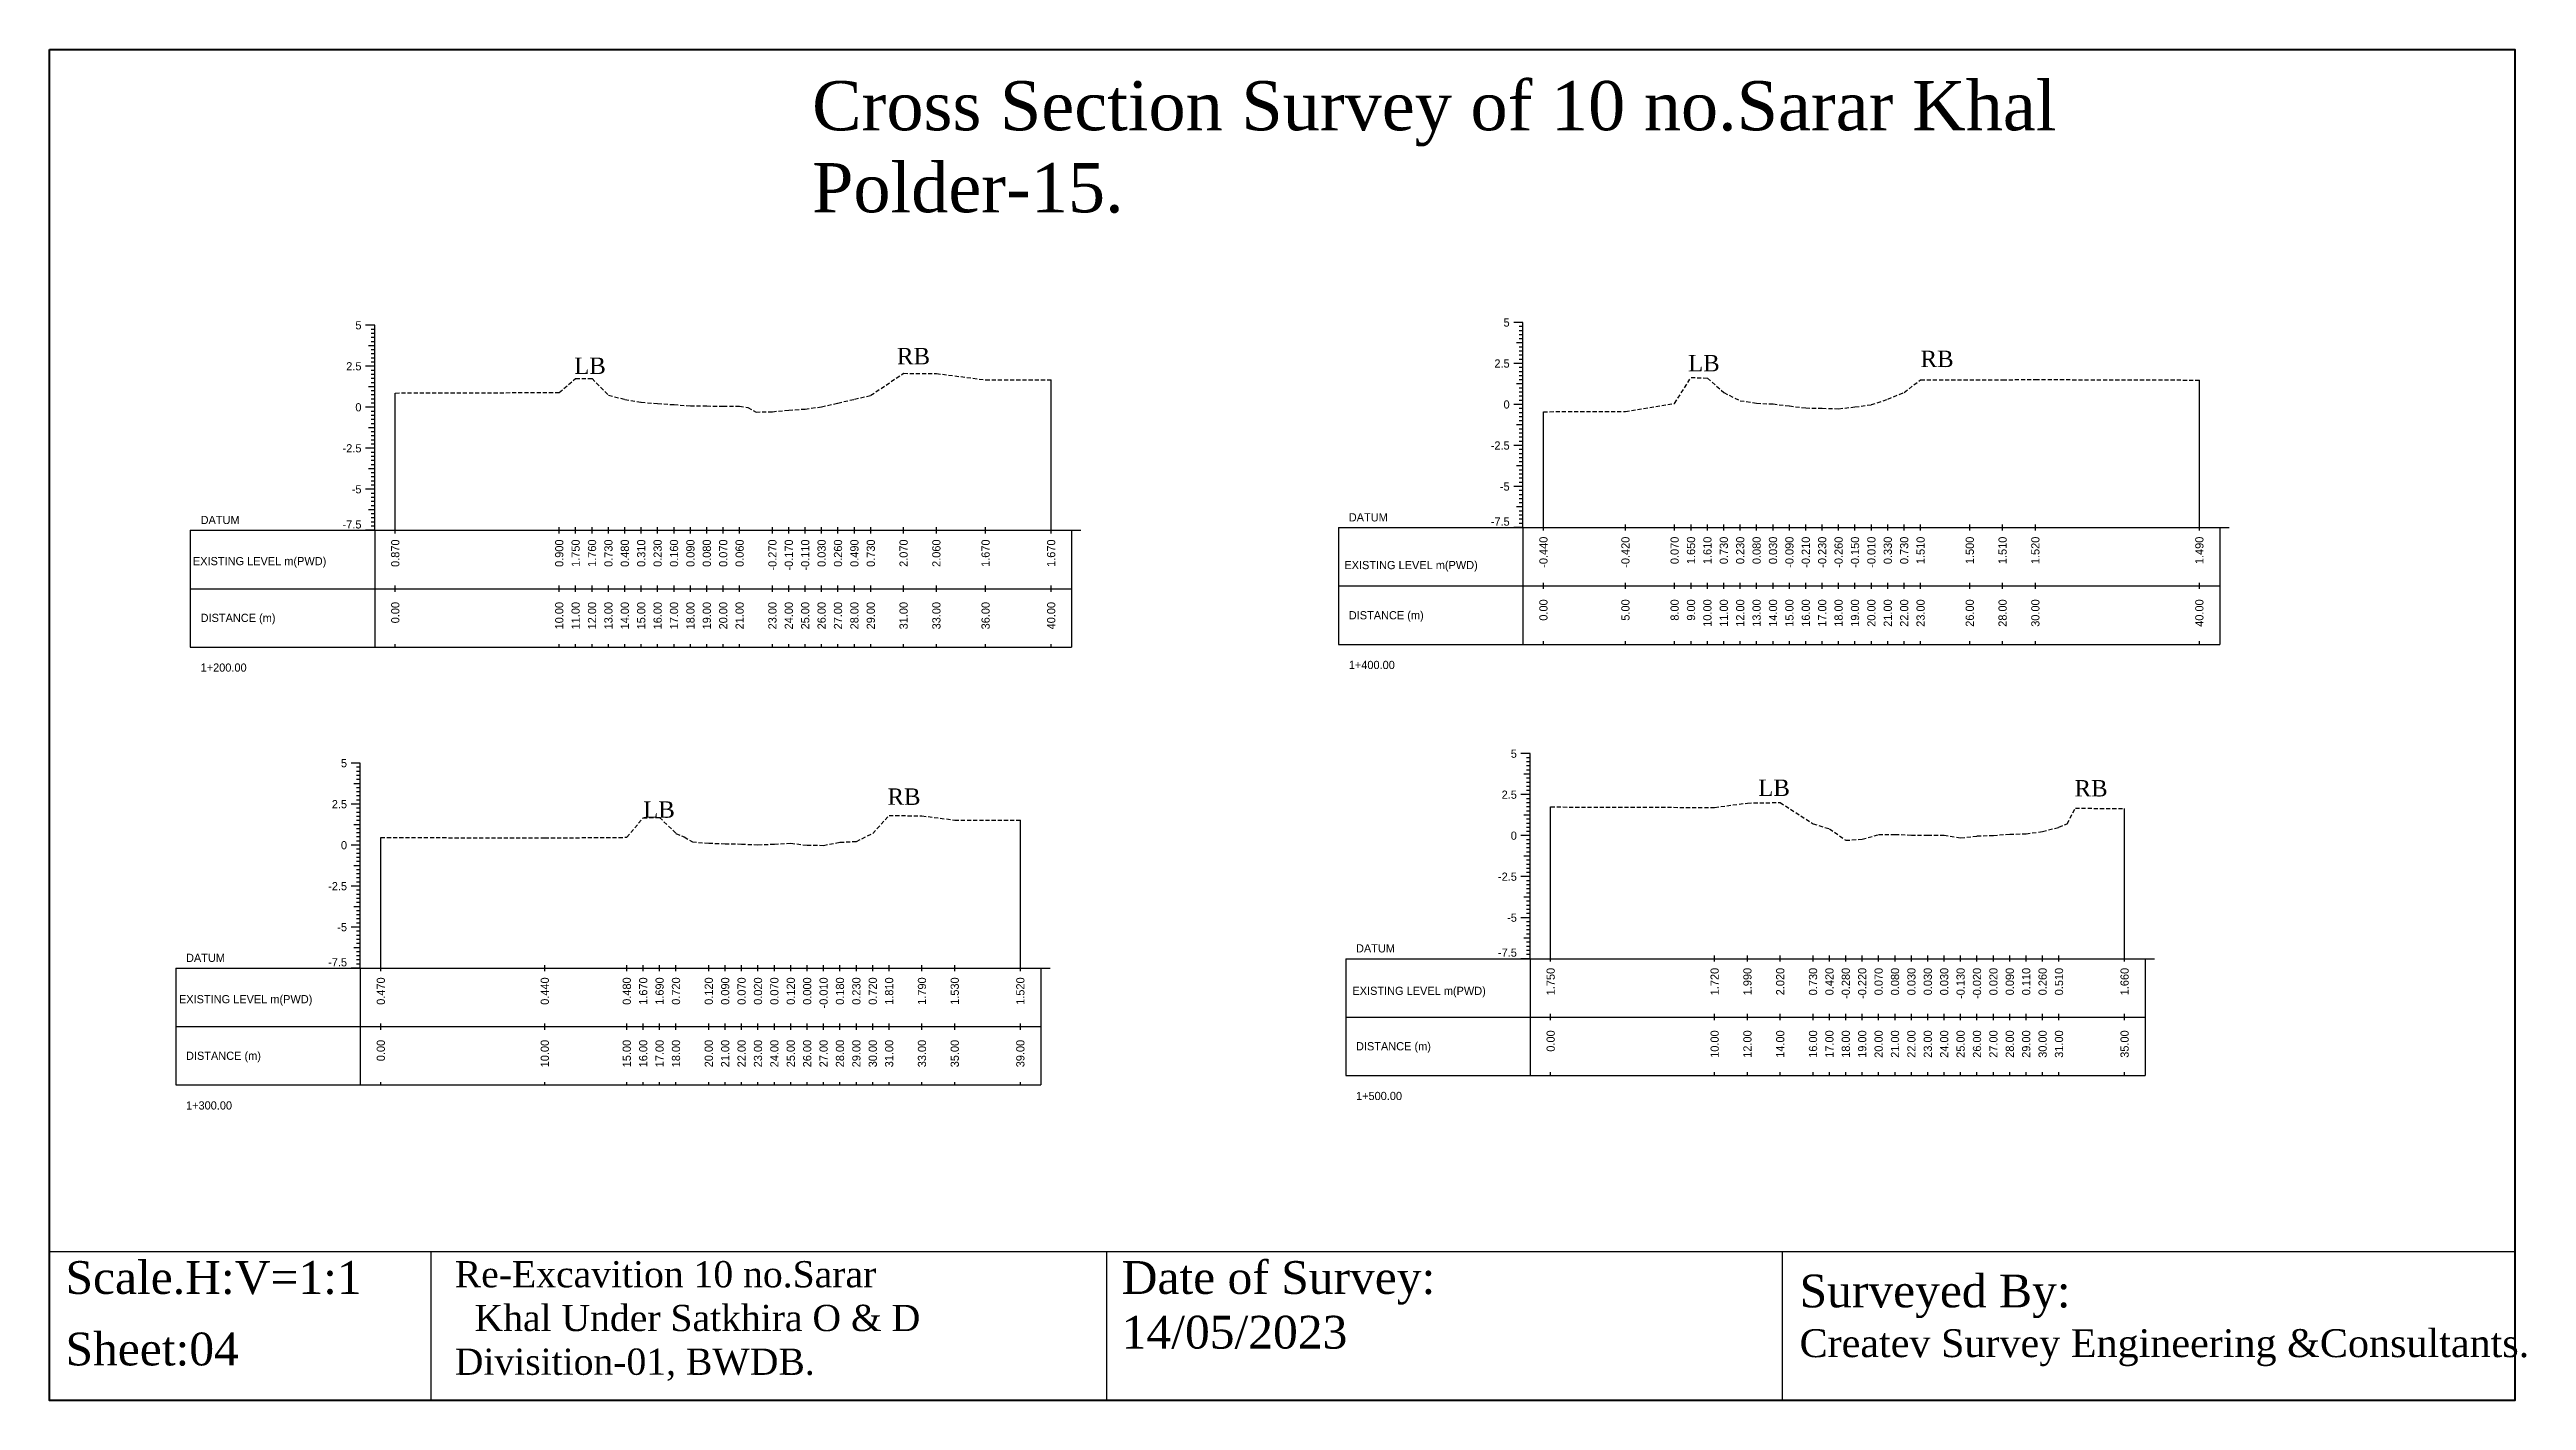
# Model space of a CAD drawing. Header units: inches. Extents: x 4752 to 6808, y -1487 to -426.
# Drawn here: x 4751.7 to 4902.7, y -1438.9 to -1356.5 of the extents above; entities that cross this region are included whole.
import ezdxf
from ezdxf.enums import TextEntityAlignment as Align

# ---------------------------------------------------------------- set-up
doc = ezdxf.new("R2010")
doc.units = ezdxf.units.IN
doc.header["$MEASUREMENT"] = 0
doc.linetypes.add('HIDDEN', pattern=[0.375, 0.25, -0.125])
doc.layers.add('CS_Drawing', color=7, linetype='Continuous')
doc.layers.add('GL', color=3, linetype='HIDDEN')
doc.styles.add('romans', font='romans.shx')

msp = doc.modelspace()

# ---------------------------------------------------------------- texts
at = {"attachment_point": 1, "style": 'romans'}
for s, insert, char_height, width in [('{\\fTimes New Roman|b0|i0|c0|p18;Cross Section Survey of 10 no.Sarar Khal Polder-15.}', (4798.16, -1358.47), 3, 75.7359), ('{\\fTimes New Roman|b0|i0|c0|p18;LB}', (4783.65, -1375.33), 1, 325.847), ('\\pi-1,l1;{\\fTimes New Roman|b0|i0|c0|p18;RB}', (4803.34, -1374.74), 1, 325.847), ('{\\fTimes New Roman|b0|i0|c0|p18;LB}', (4851.58, -1375.17), 1, 325.847), ('\\pi-1,l1;{\\fTimes New Roman|b0|i0|c0|p18;RB}', (4865.76, -1374.91), 1, 325.847), ('\\pi-1,l1;{\\fTimes New Roman|b0|i0|c0|p18;RB}', (4802.76, -1401.6), 1, 325.847), ('{\\fTimes New Roman|b0|i0|c0|p18;LB}', (4855.86, -1401.06), 1, 325.847), ('\\pi-1,l1;{\\fTimes New Roman|b0|i0|c0|p18;RB}', (4875.15, -1401.09), 1, 325.847), ('{\\fTimes New Roman|b0|i0|c0|p18;LB}', (4787.86, -1402.39), 1, 325.847), ('{\\fTimes New Roman|b0|i0|c0|p18;Scale.H:V=1:1}', (4752.63, -1430.42), 2, 22.2708), ('{\\fTimes New Roman|b0|i0|c0|p18;Re-Excavition 10 no.Sarar\\P  Khal Under Satkhira O & D    Divisition-01, BWDB.}', (4776.37, -1430.42), 1.6, 38.8405), ('{\\fTimes New Roman|b0|i0|c0|p18;Date of Survey: 14/05/2023}', (4817.04, -1430.42), 2, 22.2708), ('{\\fTimes New Roman|b0|i0|c0|p18;Surveyed By:                                     \\H0.85x;Createv Survey Engineering &Consultants.}', (4858.38, -1431.24), 2, 45.2193), ('{\\fTimes New Roman|b0|i0|c0|p18;Sheet:04}', (4752.63, -1434.78), 2, 38.8405)]:
    msp.add_mtext(s, dxfattribs=dict(at, insert=insert, char_height=char_height, width=width))
at = {"layer": 'CS_Drawing'}
for s, p in [('5', (4840.7, -1373.19)), ('5', (4770.68, -1373.36)), ('2.5', (4770.68, -1375.86)), ('2.5', (4840.7, -1375.69)), ('0', (4770.68, -1378.36)), ('0', (4840.7, -1378.19)), ('-2.5', (4770.68, -1380.86)), ('-2.5', (4840.7, -1380.69)), ('-5', (4770.68, -1383.36)), ('-5', (4840.7, -1383.19)), ('5', (4769.8, -1400.06)), ('5', (4841.14, -1399.48)), ('2.5', (4841.14, -1401.98)), ('2.5', (4769.8, -1402.56)), ('0', (4841.14, -1404.48)), ('0', (4769.8, -1405.06)), ('-2.5', (4769.8, -1407.56)), ('-2.5', (4841.14, -1406.98)), ('-5', (4841.14, -1409.48)), ('-5', (4769.8, -1410.06))]:
    msp.add_text(s, height=0.5, dxfattribs=at).set_placement(p, align=Align.MIDDLE_RIGHT)
for s, p in [('DATUM', (4760.87, -1385.23)), ('DATUM', (4830.89, -1385.07)), ('EXISTING LEVEL m(PWD)', (4760.4, -1387.74)), ('EXISTING LEVEL m(PWD)', (4830.62, -1387.98)), ('DISTANCE (m)', (4760.87, -1391.2)), ('DISTANCE (m)', (4830.89, -1391.04)), ('1+200.00', (4760.87, -1394.23)), ('1+400.00', (4830.89, -1394.07)), ('DATUM', (4759.98, -1411.93)), ('DATUM', (4831.33, -1411.35)), ('EXISTING LEVEL m(PWD)', (4831.11, -1413.94)), ('EXISTING LEVEL m(PWD)', (4759.55, -1414.45)), ('DISTANCE (m)', (4759.98, -1417.9)), ('DISTANCE (m)', (4831.33, -1417.32)), ('1+300.00', (4759.98, -1420.93)), ('1+500.00', (4831.33, -1420.35))]:
    msp.add_text(s, height=0.5, dxfattribs=at).set_placement(p, align=Align.MIDDLE_LEFT)
for p in [(4840.7, -1385.58), (4770.68, -1385.75), (4769.8, -1412.45), (4841.14, -1411.86)]:
    msp.add_text('-7.5', height=0.5, dxfattribs=at).set_placement(p, align=Align.RIGHT)
for s, p in [('0.870', (4772.74, -1386.42)), ('0.900', (4782.74, -1386.42)), ('1.750', (4783.74, -1386.42)), ('1.760', (4784.74, -1386.42)), ('0.730', (4785.74, -1386.42)), ('0.480', (4786.74, -1386.42)), ('0.310', (4787.74, -1386.42)), ('0.230', (4788.74, -1386.42)), ('0.160', (4789.74, -1386.42)), ('0.090', (4790.74, -1386.42)), ('0.080', (4791.74, -1386.42)), ('0.070', (4792.74, -1386.42)), ('0.060', (4793.74, -1386.42)), ('-0.270', (4795.74, -1386.42)), ('-0.170', (4796.74, -1386.42)), ('-0.110', (4797.74, -1386.42)), ('0.030', (4798.74, -1386.42)), ('0.260', (4799.74, -1386.42)), ('0.490', (4800.74, -1386.42)), ('0.730', (4801.74, -1386.42)), ('2.070', (4803.74, -1386.42)), ('2.060', (4805.74, -1386.42)), ('1.670', (4808.74, -1386.42)), ('1.670', (4812.74, -1386.42)), ('-0.440', (4842.76, -1386.25)), ('-0.420', (4847.76, -1386.25)), ('0.070', (4850.76, -1386.25)), ('1.650', (4851.76, -1386.25)), ('1.610', (4852.76, -1386.25)), ('0.730', (4853.76, -1386.25)), ('0.230', (4854.76, -1386.25)), ('0.080', (4855.76, -1386.25)), ('0.030', (4856.76, -1386.25)), ('-0.090', (4857.76, -1386.25)), ('-0.210', (4858.76, -1386.25)), ('-0.230', (4859.76, -1386.25)), ('-0.260', (4860.76, -1386.25)), ('-0.150', (4861.76, -1386.25)), ('-0.010', (4862.76, -1386.25)), ('0.330', (4863.76, -1386.25)), ('0.730', (4864.76, -1386.25)), ('1.510', (4865.76, -1386.25)), ('1.500', (4868.76, -1386.25)), ('1.510', (4870.76, -1386.25)), ('1.520', (4872.76, -1386.25)), ('1.490', (4882.76, -1386.25)), ('0.00', (4772.74, -1390.23)), ('10.00', (4782.74, -1390.23)), ('11.00', (4783.74, -1390.23)), ('12.00', (4784.74, -1390.23)), ('13.00', (4785.74, -1390.23)), ('14.00', (4786.74, -1390.23)), ('15.00', (4787.74, -1390.23)), ('16.00', (4788.74, -1390.23)), ('17.00', (4789.74, -1390.23)), ('18.00', (4790.74, -1390.23)), ('19.00', (4791.74, -1390.23)), ('20.00', (4792.74, -1390.23)), ('21.00', (4793.74, -1390.23)), ('23.00', (4795.74, -1390.23)), ('24.00', (4796.74, -1390.23)), ('25.00', (4797.74, -1390.23)), ('26.00', (4798.74, -1390.23)), ('27.00', (4799.74, -1390.23)), ('28.00', (4800.74, -1390.23)), ('29.00', (4801.74, -1390.23)), ('31.00', (4803.74, -1390.23)), ('33.00', (4805.74, -1390.23)), ('36.00', (4808.74, -1390.23)), ('40.00', (4812.74, -1390.23)), ('0.00', (4842.76, -1390.07)), ('5.00', (4847.76, -1390.07)), ('8.00', (4850.76, -1390.07)), ('9.00', (4851.76, -1390.07)), ('10.00', (4852.76, -1390.07)), ('11.00', (4853.76, -1390.07)), ('12.00', (4854.76, -1390.07)), ('13.00', (4855.76, -1390.07)), ('14.00', (4856.76, -1390.07)), ('15.00', (4857.76, -1390.07)), ('16.00', (4858.76, -1390.07)), ('17.00', (4859.76, -1390.07)), ('18.00', (4860.76, -1390.07)), ('19.00', (4861.76, -1390.07)), ('20.00', (4862.76, -1390.07)), ('21.00', (4863.76, -1390.07)), ('22.00', (4864.76, -1390.07)), ('23.00', (4865.76, -1390.07)), ('26.00', (4868.76, -1390.07)), ('28.00', (4870.76, -1390.07)), ('30.00', (4872.76, -1390.07)), ('40.00', (4882.76, -1390.07)), ('0.470', (4771.86, -1413.12)), ('0.440', (4781.86, -1413.12)), ('0.480', (4786.86, -1413.12)), ('1.670', (4787.86, -1413.12)), ('1.690', (4788.86, -1413.12)), ('0.720', (4789.86, -1413.12)), ('0.120', (4791.86, -1413.12)), ('0.090', (4792.86, -1413.12)), ('0.070', (4793.86, -1413.12)), ('0.020', (4794.86, -1413.12)), ('0.070', (4795.86, -1413.12)), ('0.120', (4796.86, -1413.12)), ('0.000', (4797.86, -1413.12)), ('-0.010', (4798.86, -1413.12)), ('0.180', (4799.86, -1413.12)), ('0.230', (4800.86, -1413.12)), ('0.720', (4801.86, -1413.12)), ('1.810', (4802.86, -1413.12)), ('1.790', (4804.86, -1413.12)), ('1.530', (4806.86, -1413.12)), ('1.520', (4810.86, -1413.12)), ('1.750', (4843.2, -1412.54)), ('1.720', (4853.2, -1412.54)), ('1.990', (4855.2, -1412.54)), ('2.020', (4857.2, -1412.54)), ('0.730', (4859.2, -1412.54)), ('0.420', (4860.2, -1412.54)), ('-0.280', (4861.2, -1412.54)), ('-0.220', (4862.2, -1412.54)), ('0.070', (4863.2, -1412.54)), ('0.080', (4864.2, -1412.54)), ('0.030', (4865.2, -1412.54)), ('0.030', (4866.2, -1412.54)), ('0.030', (4867.2, -1412.54)), ('-0.130', (4868.2, -1412.54)), ('-0.020', (4869.2, -1412.54)), ('0.020', (4870.2, -1412.54)), ('0.090', (4871.2, -1412.54)), ('0.110', (4872.2, -1412.54)), ('0.260', (4873.2, -1412.54)), ('0.510', (4874.2, -1412.54)), ('1.660', (4878.2, -1412.54)), ('0.00', (4843.2, -1416.35)), ('10.00', (4853.2, -1416.35)), ('12.00', (4855.2, -1416.35)), ('14.00', (4857.2, -1416.35)), ('16.00', (4859.2, -1416.35)), ('17.00', (4860.2, -1416.35)), ('18.00', (4861.2, -1416.35)), ('19.00', (4862.2, -1416.35)), ('20.00', (4863.2, -1416.35)), ('21.00', (4864.2, -1416.35)), ('22.00', (4865.2, -1416.35)), ('23.00', (4866.2, -1416.35)), ('24.00', (4867.2, -1416.35)), ('25.00', (4868.2, -1416.35)), ('26.00', (4869.2, -1416.35)), ('27.00', (4870.2, -1416.35)), ('28.00', (4871.2, -1416.35)), ('29.00', (4872.2, -1416.35)), ('30.00', (4873.2, -1416.35)), ('31.00', (4874.2, -1416.35)), ('35.00', (4878.2, -1416.35)), ('0.00', (4771.86, -1416.93)), ('10.00', (4781.86, -1416.93)), ('15.00', (4786.86, -1416.93)), ('16.00', (4787.86, -1416.93)), ('17.00', (4788.86, -1416.93)), ('18.00', (4789.86, -1416.93)), ('20.00', (4791.86, -1416.93)), ('21.00', (4792.86, -1416.93)), ('22.00', (4793.86, -1416.93)), ('23.00', (4794.86, -1416.93)), ('24.00', (4795.86, -1416.93)), ('25.00', (4796.86, -1416.93)), ('26.00', (4797.86, -1416.93)), ('27.00', (4798.86, -1416.93)), ('28.00', (4799.86, -1416.93)), ('29.00', (4800.86, -1416.93)), ('30.00', (4801.86, -1416.93)), ('31.00', (4802.86, -1416.93)), ('33.00', (4804.86, -1416.93)), ('35.00', (4806.86, -1416.93)), ('39.00', (4810.86, -1416.93))]:
    msp.add_text(s, height=0.5, rotation=90, dxfattribs=at).set_placement(p, align=Align.MIDDLE_RIGHT)

# ---------------------------------------------------------------- linework, layer by layer
at = {"color": 4, "lineweight": 40}
msp.add_lwpolyline([(4751.66, -1356.55), (4902, -1356.55), (4902, -1438.92), (4751.66, -1438.92)], close=True, dxfattribs=at)
for points in [[(4902, -1356.55), (4902, -1438.92)], [(4751.66, -1429.84), (4902, -1429.84)], [(4751.66, -1429.84), (4751.66, -1438.92)], [(4774.9, -1429.84), (4774.9, -1438.92)], [(4816.11, -1429.84), (4816.11, -1438.92)], [(4857.31, -1429.84), (4857.31, -1438.92)]]:
    msp.add_lwpolyline(points)
at = {"layer": 'CS_Drawing'}
for p, q in [((4771.49, -1373.36), (4770.93, -1373.36)), ((4771.49, -1373.36), (4771.1, -1373.36)), ((4771.49, -1373.36), (4771.27, -1373.36)), ((4771.49, -1373.61), (4771.27, -1373.61)), ((4771.49, -1373.86), (4771.27, -1373.86)), ((4771.49, -1374.11), (4771.27, -1374.11)), ((4771.49, -1374.36), (4771.27, -1374.36)), ((4771.49, -1385.86), (4771.49, -1373.36)), ((4841.51, -1373.19), (4840.95, -1373.19)), ((4841.51, -1373.19), (4841.12, -1373.19)), ((4841.51, -1374.44), (4841.12, -1374.44)), ((4841.51, -1373.19), (4841.29, -1373.19)), ((4841.51, -1373.44), (4841.29, -1373.44)), ((4841.51, -1373.69), (4841.29, -1373.69)), ((4841.51, -1373.94), (4841.29, -1373.94)), ((4841.51, -1374.19), (4841.29, -1374.19)), ((4841.51, -1374.44), (4841.29, -1374.44)), ((4841.51, -1385.69), (4841.51, -1373.19)), ((4771.49, -1375.86), (4770.93, -1375.86)), ((4771.49, -1374.61), (4771.1, -1374.61)), ((4771.49, -1375.86), (4771.1, -1375.86)), ((4771.49, -1374.61), (4771.27, -1374.61)), ((4771.49, -1374.86), (4771.27, -1374.86)), ((4771.49, -1375.11), (4771.27, -1375.11)), ((4771.49, -1375.36), (4771.27, -1375.36)), ((4771.49, -1375.61), (4771.27, -1375.61)), ((4771.49, -1375.86), (4771.27, -1375.86)), ((4841.51, -1375.69), (4840.95, -1375.69)), ((4841.51, -1375.69), (4841.12, -1375.69)), ((4841.51, -1374.69), (4841.29, -1374.69)), ((4841.51, -1374.94), (4841.29, -1374.94)), ((4841.51, -1375.19), (4841.29, -1375.19)), ((4841.51, -1375.44), (4841.29, -1375.44)), ((4841.51, -1375.69), (4841.29, -1375.69)), ((4841.51, -1375.94), (4841.29, -1375.94)), ((4771.49, -1377.11), (4771.1, -1377.11)), ((4771.49, -1376.11), (4771.27, -1376.11)), ((4771.49, -1376.36), (4771.27, -1376.36)), ((4771.49, -1376.61), (4771.27, -1376.61)), ((4771.49, -1376.86), (4771.27, -1376.86)), ((4771.49, -1377.11), (4771.27, -1377.11)), ((4771.49, -1377.36), (4771.27, -1377.36)), ((4772.74, -1385.86), (4772.74, -1377.49)), ((4812.74, -1385.86), (4812.74, -1376.69)), ((4841.51, -1376.94), (4841.12, -1376.94)), ((4841.51, -1376.19), (4841.29, -1376.19)), ((4841.51, -1376.44), (4841.29, -1376.44)), ((4841.51, -1376.69), (4841.29, -1376.69)), ((4841.51, -1376.94), (4841.29, -1376.94)), ((4841.51, -1377.19), (4841.29, -1377.19)), ((4841.51, -1377.44), (4841.29, -1377.44)), ((4882.76, -1385.69), (4882.76, -1376.7)), ((4771.49, -1378.36), (4770.93, -1378.36)), ((4771.49, -1378.36), (4771.1, -1378.36)), ((4771.49, -1377.61), (4771.27, -1377.61)), ((4771.49, -1377.86), (4771.27, -1377.86)), ((4771.49, -1378.11), (4771.27, -1378.11)), ((4771.49, -1378.36), (4771.27, -1378.36)), ((4771.49, -1378.61), (4771.27, -1378.61)), ((4771.49, -1378.86), (4771.27, -1378.86)), ((4841.51, -1378.19), (4840.95, -1378.19)), ((4841.51, -1378.19), (4841.12, -1378.19)), ((4841.51, -1377.69), (4841.29, -1377.69)), ((4841.51, -1377.94), (4841.29, -1377.94)), ((4841.51, -1378.19), (4841.29, -1378.19)), ((4841.51, -1378.44), (4841.29, -1378.44)), ((4841.51, -1378.69), (4841.29, -1378.69)), ((4841.51, -1378.94), (4841.29, -1378.94)), ((4842.76, -1385.69), (4842.76, -1378.63)), ((4771.49, -1379.61), (4771.1, -1379.61)), ((4771.49, -1379.11), (4771.27, -1379.11)), ((4771.49, -1379.36), (4771.27, -1379.36)), ((4771.49, -1379.61), (4771.27, -1379.61)), ((4771.49, -1379.86), (4771.27, -1379.86)), ((4771.49, -1380.11), (4771.27, -1380.11)), ((4771.49, -1380.36), (4771.27, -1380.36)), ((4841.51, -1379.44), (4841.12, -1379.44)), ((4841.51, -1379.19), (4841.29, -1379.19)), ((4841.51, -1379.44), (4841.29, -1379.44)), ((4841.51, -1379.69), (4841.29, -1379.69)), ((4841.51, -1379.94), (4841.29, -1379.94)), ((4841.51, -1380.19), (4841.29, -1380.19)), ((4841.51, -1380.44), (4841.29, -1380.44)), ((4771.49, -1380.86), (4770.93, -1380.86)), ((4771.49, -1380.86), (4771.1, -1380.86)), ((4771.49, -1382.11), (4771.1, -1382.11)), ((4771.49, -1380.61), (4771.27, -1380.61)), ((4771.49, -1380.86), (4771.27, -1380.86)), ((4771.49, -1381.11), (4771.27, -1381.11)), ((4771.49, -1381.36), (4771.27, -1381.36)), ((4771.49, -1381.61), (4771.27, -1381.61)), ((4771.49, -1381.86), (4771.27, -1381.86)), ((4771.49, -1382.11), (4771.27, -1382.11)), ((4841.51, -1380.69), (4840.95, -1380.69)), ((4841.51, -1380.69), (4841.12, -1380.69)), ((4841.51, -1381.94), (4841.12, -1381.94)), ((4841.51, -1380.69), (4841.29, -1380.69)), ((4841.51, -1380.94), (4841.29, -1380.94)), ((4841.51, -1381.19), (4841.29, -1381.19)), ((4841.51, -1381.44), (4841.29, -1381.44)), ((4841.51, -1381.69), (4841.29, -1381.69)), ((4841.51, -1381.94), (4841.29, -1381.94)), ((4771.49, -1383.36), (4770.93, -1383.36)), ((4771.49, -1383.36), (4771.1, -1383.36)), ((4771.49, -1382.36), (4771.27, -1382.36)), ((4771.49, -1382.61), (4771.27, -1382.61)), ((4771.49, -1382.86), (4771.27, -1382.86)), ((4771.49, -1383.11), (4771.27, -1383.11)), ((4771.49, -1383.36), (4771.27, -1383.36)), ((4771.49, -1383.61), (4771.27, -1383.61)), ((4841.51, -1383.19), (4840.95, -1383.19)), ((4841.51, -1383.19), (4841.12, -1383.19)), ((4841.51, -1382.19), (4841.29, -1382.19)), ((4841.51, -1382.44), (4841.29, -1382.44)), ((4841.51, -1382.69), (4841.29, -1382.69)), ((4841.51, -1382.94), (4841.29, -1382.94)), ((4841.51, -1383.19), (4841.29, -1383.19)), ((4841.51, -1383.44), (4841.29, -1383.44)), ((4771.49, -1384.61), (4771.1, -1384.61)), ((4771.49, -1383.86), (4771.27, -1383.86)), ((4771.49, -1384.11), (4771.27, -1384.11)), ((4771.49, -1384.36), (4771.27, -1384.36)), ((4771.49, -1384.61), (4771.27, -1384.61)), ((4771.49, -1384.86), (4771.27, -1384.86)), ((4771.49, -1385.11), (4771.27, -1385.11)), ((4841.51, -1384.44), (4841.12, -1384.44)), ((4841.51, -1383.69), (4841.29, -1383.69)), ((4841.51, -1383.94), (4841.29, -1383.94)), ((4841.51, -1384.19), (4841.29, -1384.19)), ((4841.51, -1384.44), (4841.29, -1384.44)), ((4841.51, -1384.69), (4841.29, -1384.69)), ((4841.51, -1384.94), (4841.29, -1384.94)), ((4760.24, -1385.86), (4771.49, -1385.86)), ((4760.24, -1385.86), (4760.24, -1392.98)), ((4771.49, -1385.86), (4770.93, -1385.86)), ((4771.49, -1385.86), (4771.1, -1385.86)), ((4771.49, -1385.36), (4771.27, -1385.36)), ((4771.49, -1385.61), (4771.27, -1385.61)), ((4771.49, -1385.86), (4771.27, -1385.86)), ((4771.49, -1385.86), (4813.99, -1385.86)), ((4771.49, -1385.86), (4771.49, -1392.98)), ((4772.74, -1386.05), (4772.74, -1385.67)), ((4782.74, -1386.05), (4782.74, -1385.67)), ((4783.74, -1386.05), (4783.74, -1385.67)), ((4784.74, -1386.05), (4784.74, -1385.67)), ((4785.74, -1386.05), (4785.74, -1385.67)), ((4786.74, -1386.05), (4786.74, -1385.67)), ((4787.74, -1386.05), (4787.74, -1385.67)), ((4788.74, -1386.05), (4788.74, -1385.67)), ((4789.74, -1386.05), (4789.74, -1385.67)), ((4790.74, -1386.05), (4790.74, -1385.67)), ((4791.74, -1386.05), (4791.74, -1385.67)), ((4792.74, -1386.05), (4792.74, -1385.67)), ((4793.74, -1386.05), (4793.74, -1385.67)), ((4795.74, -1386.05), (4795.74, -1385.67)), ((4796.74, -1386.05), (4796.74, -1385.67)), ((4797.74, -1386.05), (4797.74, -1385.67)), ((4798.74, -1386.05), (4798.74, -1385.67)), ((4799.74, -1386.05), (4799.74, -1385.67)), ((4800.74, -1386.05), (4800.74, -1385.67)), ((4801.74, -1386.05), (4801.74, -1385.67)), ((4803.74, -1386.05), (4803.74, -1385.67)), ((4805.74, -1386.05), (4805.74, -1385.67)), ((4808.74, -1386.05), (4808.74, -1385.67)), ((4812.74, -1386.05), (4812.74, -1385.67)), ((4813.99, -1385.86), (4814.55, -1385.86)), ((4813.99, -1385.86), (4814.38, -1385.86)), ((4813.99, -1385.86), (4814.22, -1385.86)), ((4813.99, -1385.86), (4813.99, -1392.98)), ((4830.26, -1385.69), (4841.51, -1385.69)), ((4830.26, -1385.69), (4830.26, -1392.82)), ((4841.51, -1385.69), (4840.95, -1385.69)), ((4841.51, -1385.69), (4841.12, -1385.69)), ((4841.51, -1385.19), (4841.29, -1385.19)), ((4841.51, -1385.44), (4841.29, -1385.44)), ((4841.51, -1385.69), (4841.29, -1385.69)), ((4841.51, -1385.69), (4884.01, -1385.69)), ((4841.51, -1385.69), (4841.51, -1392.82)), ((4842.76, -1385.88), (4842.76, -1385.5)), ((4847.76, -1385.88), (4847.76, -1385.5)), ((4850.76, -1385.88), (4850.76, -1385.5)), ((4851.76, -1385.88), (4851.76, -1385.5)), ((4852.76, -1385.88), (4852.76, -1385.5)), ((4853.76, -1385.88), (4853.76, -1385.5)), ((4854.76, -1385.88), (4854.76, -1385.5)), ((4855.76, -1385.88), (4855.76, -1385.5)), ((4856.76, -1385.88), (4856.76, -1385.5)), ((4857.76, -1385.88), (4857.76, -1385.5)), ((4858.76, -1385.88), (4858.76, -1385.5)), ((4859.76, -1385.88), (4859.76, -1385.5)), ((4860.76, -1385.88), (4860.76, -1385.5)), ((4861.76, -1385.88), (4861.76, -1385.5)), ((4862.76, -1385.88), (4862.76, -1385.5)), ((4863.76, -1385.88), (4863.76, -1385.5)), ((4864.76, -1385.88), (4864.76, -1385.5)), ((4865.76, -1385.88), (4865.76, -1385.5)), ((4868.76, -1385.88), (4868.76, -1385.5)), ((4870.76, -1385.88), (4870.76, -1385.5)), ((4872.76, -1385.88), (4872.76, -1385.5)), ((4882.76, -1385.88), (4882.76, -1385.5)), ((4884.01, -1385.69), (4884.57, -1385.69)), ((4884.01, -1385.69), (4884.4, -1385.69)), ((4884.01, -1385.69), (4884.24, -1385.69)), ((4884.01, -1385.69), (4884.01, -1392.82)), ((4760.24, -1389.42), (4771.49, -1389.42)), ((4771.49, -1389.42), (4813.99, -1389.42)), ((4771.49, -1389.42), (4813.99, -1389.42)), ((4772.74, -1389.61), (4772.74, -1389.23)), ((4782.74, -1389.61), (4782.74, -1389.23)), ((4783.74, -1389.61), (4783.74, -1389.23)), ((4784.74, -1389.61), (4784.74, -1389.23)), ((4785.74, -1389.61), (4785.74, -1389.23)), ((4786.74, -1389.61), (4786.74, -1389.23)), ((4787.74, -1389.61), (4787.74, -1389.23)), ((4788.74, -1389.61), (4788.74, -1389.23)), ((4789.74, -1389.61), (4789.74, -1389.23)), ((4790.74, -1389.61), (4790.74, -1389.23)), ((4791.74, -1389.61), (4791.74, -1389.23)), ((4792.74, -1389.61), (4792.74, -1389.23)), ((4793.74, -1389.61), (4793.74, -1389.23)), ((4795.74, -1389.61), (4795.74, -1389.23)), ((4796.74, -1389.61), (4796.74, -1389.23)), ((4797.74, -1389.61), (4797.74, -1389.23)), ((4798.74, -1389.61), (4798.74, -1389.23)), ((4799.74, -1389.61), (4799.74, -1389.23)), ((4800.74, -1389.61), (4800.74, -1389.23)), ((4801.74, -1389.61), (4801.74, -1389.23)), ((4803.74, -1389.61), (4803.74, -1389.23)), ((4805.74, -1389.61), (4805.74, -1389.23)), ((4808.74, -1389.61), (4808.74, -1389.23)), ((4812.74, -1389.61), (4812.74, -1389.23)), ((4830.26, -1389.25), (4841.51, -1389.25)), ((4841.51, -1389.25), (4884.01, -1389.25)), ((4841.51, -1389.25), (4884.01, -1389.25)), ((4842.76, -1389.44), (4842.76, -1389.07)), ((4847.76, -1389.44), (4847.76, -1389.07)), ((4850.76, -1389.44), (4850.76, -1389.07)), ((4851.76, -1389.44), (4851.76, -1389.07)), ((4852.76, -1389.44), (4852.76, -1389.07)), ((4853.76, -1389.44), (4853.76, -1389.07)), ((4854.76, -1389.44), (4854.76, -1389.07)), ((4855.76, -1389.44), (4855.76, -1389.07)), ((4856.76, -1389.44), (4856.76, -1389.07)), ((4857.76, -1389.44), (4857.76, -1389.07)), ((4858.76, -1389.44), (4858.76, -1389.07)), ((4859.76, -1389.44), (4859.76, -1389.07)), ((4860.76, -1389.44), (4860.76, -1389.07)), ((4861.76, -1389.44), (4861.76, -1389.07)), ((4862.76, -1389.44), (4862.76, -1389.07)), ((4863.76, -1389.44), (4863.76, -1389.07)), ((4864.76, -1389.44), (4864.76, -1389.07)), ((4865.76, -1389.44), (4865.76, -1389.07)), ((4868.76, -1389.44), (4868.76, -1389.07)), ((4870.76, -1389.44), (4870.76, -1389.07)), ((4872.76, -1389.44), (4872.76, -1389.07)), ((4882.76, -1389.44), (4882.76, -1389.07)), ((4842.76, -1392.82), (4842.76, -1392.63)), ((4847.76, -1392.82), (4847.76, -1392.63)), ((4850.76, -1392.82), (4850.76, -1392.63)), ((4851.76, -1392.82), (4851.76, -1392.63)), ((4852.76, -1392.82), (4852.76, -1392.63)), ((4853.76, -1392.82), (4853.76, -1392.63)), ((4854.76, -1392.82), (4854.76, -1392.63)), ((4855.76, -1392.82), (4855.76, -1392.63)), ((4856.76, -1392.82), (4856.76, -1392.63)), ((4857.76, -1392.82), (4857.76, -1392.63)), ((4858.76, -1392.82), (4858.76, -1392.63)), ((4859.76, -1392.82), (4859.76, -1392.63)), ((4860.76, -1392.82), (4860.76, -1392.63)), ((4861.76, -1392.82), (4861.76, -1392.63)), ((4862.76, -1392.82), (4862.76, -1392.63)), ((4863.76, -1392.82), (4863.76, -1392.63)), ((4864.76, -1392.82), (4864.76, -1392.63)), ((4865.76, -1392.82), (4865.76, -1392.63)), ((4868.76, -1392.82), (4868.76, -1392.63)), ((4870.76, -1392.82), (4870.76, -1392.63)), ((4872.76, -1392.82), (4872.76, -1392.63)), ((4882.76, -1392.82), (4882.76, -1392.63)), ((4760.24, -1392.98), (4771.49, -1392.98)), ((4771.49, -1392.98), (4813.99, -1392.98)), ((4772.74, -1392.98), (4772.74, -1392.8)), ((4782.74, -1392.98), (4782.74, -1392.8)), ((4783.74, -1392.98), (4783.74, -1392.8)), ((4784.74, -1392.98), (4784.74, -1392.8)), ((4785.74, -1392.98), (4785.74, -1392.8)), ((4786.74, -1392.98), (4786.74, -1392.8)), ((4787.74, -1392.98), (4787.74, -1392.8)), ((4788.74, -1392.98), (4788.74, -1392.8)), ((4789.74, -1392.98), (4789.74, -1392.8)), ((4790.74, -1392.98), (4790.74, -1392.8)), ((4791.74, -1392.98), (4791.74, -1392.8)), ((4792.74, -1392.98), (4792.74, -1392.8)), ((4793.74, -1392.98), (4793.74, -1392.8)), ((4795.74, -1392.98), (4795.74, -1392.8)), ((4796.74, -1392.98), (4796.74, -1392.8)), ((4797.74, -1392.98), (4797.74, -1392.8)), ((4798.74, -1392.98), (4798.74, -1392.8)), ((4799.74, -1392.98), (4799.74, -1392.8)), ((4800.74, -1392.98), (4800.74, -1392.8)), ((4801.74, -1392.98), (4801.74, -1392.8)), ((4803.74, -1392.98), (4803.74, -1392.8)), ((4805.74, -1392.98), (4805.74, -1392.8)), ((4808.74, -1392.98), (4808.74, -1392.8)), ((4812.74, -1392.98), (4812.74, -1392.8)), ((4830.26, -1392.82), (4841.51, -1392.82)), ((4841.51, -1392.82), (4884.01, -1392.82)), ((4770.61, -1400.06), (4770.05, -1400.06)), ((4770.61, -1400.06), (4770.22, -1400.06)), ((4770.61, -1400.06), (4770.38, -1400.06)), ((4770.61, -1412.56), (4770.61, -1400.06)), ((4841.95, -1399.48), (4841.39, -1399.48)), ((4841.95, -1399.48), (4841.56, -1399.48)), ((4841.95, -1399.48), (4841.73, -1399.48)), ((4841.95, -1399.73), (4841.73, -1399.73)), ((4841.95, -1399.98), (4841.73, -1399.98)), ((4841.95, -1400.23), (4841.73, -1400.23)), ((4841.95, -1411.98), (4841.95, -1399.48)), ((4770.61, -1401.31), (4770.22, -1401.31)), ((4770.61, -1400.31), (4770.38, -1400.31)), ((4770.61, -1400.56), (4770.38, -1400.56)), ((4770.61, -1400.81), (4770.38, -1400.81)), ((4770.61, -1401.06), (4770.38, -1401.06)), ((4770.61, -1401.31), (4770.38, -1401.31)), ((4770.61, -1401.56), (4770.38, -1401.56)), ((4841.95, -1400.73), (4841.56, -1400.73)), ((4841.95, -1400.48), (4841.73, -1400.48)), ((4841.95, -1400.73), (4841.73, -1400.73)), ((4841.95, -1400.98), (4841.73, -1400.98)), ((4841.95, -1401.23), (4841.73, -1401.23)), ((4841.95, -1401.48), (4841.73, -1401.48)), ((4841.95, -1401.73), (4841.73, -1401.73)), ((4770.61, -1402.56), (4770.05, -1402.56)), ((4770.61, -1402.56), (4770.22, -1402.56)), ((4770.61, -1401.81), (4770.38, -1401.81)), ((4770.61, -1402.06), (4770.38, -1402.06)), ((4770.61, -1402.31), (4770.38, -1402.31)), ((4770.61, -1402.56), (4770.38, -1402.56)), ((4770.61, -1402.81), (4770.38, -1402.81)), ((4770.61, -1403.06), (4770.38, -1403.06)), ((4841.95, -1401.98), (4841.39, -1401.98)), ((4841.95, -1401.98), (4841.56, -1401.98)), ((4841.95, -1403.23), (4841.56, -1403.23)), ((4841.95, -1401.98), (4841.73, -1401.98)), ((4841.95, -1402.23), (4841.73, -1402.23)), ((4841.95, -1402.48), (4841.73, -1402.48)), ((4841.95, -1402.73), (4841.73, -1402.73)), ((4841.95, -1402.98), (4841.73, -1402.98)), ((4841.95, -1403.23), (4841.73, -1403.23)), ((4843.2, -1411.98), (4843.2, -1402.73)), ((4878.2, -1411.98), (4878.2, -1402.82)), ((4770.61, -1403.81), (4770.22, -1403.81)), ((4770.61, -1403.31), (4770.38, -1403.31)), ((4770.61, -1403.56), (4770.38, -1403.56)), ((4770.61, -1403.81), (4770.38, -1403.81)), ((4770.61, -1404.06), (4770.38, -1404.06)), ((4770.61, -1404.31), (4770.38, -1404.31)), ((4770.61, -1404.56), (4770.38, -1404.56)), ((4771.86, -1412.56), (4771.86, -1404.59)), ((4810.86, -1412.56), (4810.86, -1403.54)), ((4841.95, -1404.48), (4841.39, -1404.48)), ((4841.95, -1404.48), (4841.56, -1404.48)), ((4841.95, -1403.48), (4841.73, -1403.48)), ((4841.95, -1403.73), (4841.73, -1403.73)), ((4841.95, -1403.98), (4841.73, -1403.98)), ((4841.95, -1404.23), (4841.73, -1404.23)), ((4841.95, -1404.48), (4841.73, -1404.48)), ((4841.95, -1404.73), (4841.73, -1404.73)), ((4770.61, -1405.06), (4770.05, -1405.06)), ((4770.61, -1405.06), (4770.22, -1405.06)), ((4770.61, -1404.81), (4770.38, -1404.81)), ((4770.61, -1405.06), (4770.38, -1405.06)), ((4770.61, -1405.31), (4770.38, -1405.31)), ((4770.61, -1405.56), (4770.38, -1405.56)), ((4770.61, -1405.81), (4770.38, -1405.81)), ((4770.61, -1406.06), (4770.38, -1406.06)), ((4841.95, -1405.73), (4841.56, -1405.73)), ((4841.95, -1404.98), (4841.73, -1404.98)), ((4841.95, -1405.23), (4841.73, -1405.23)), ((4841.95, -1405.48), (4841.73, -1405.48)), ((4841.95, -1405.73), (4841.73, -1405.73)), ((4841.95, -1405.98), (4841.73, -1405.98)), ((4841.95, -1406.23), (4841.73, -1406.23)), ((4770.61, -1407.56), (4770.05, -1407.56)), ((4770.61, -1406.31), (4770.22, -1406.31)), ((4770.61, -1407.56), (4770.22, -1407.56)), ((4770.61, -1406.31), (4770.38, -1406.31)), ((4770.61, -1406.56), (4770.38, -1406.56)), ((4770.61, -1406.81), (4770.38, -1406.81)), ((4770.61, -1407.06), (4770.38, -1407.06)), ((4770.61, -1407.31), (4770.38, -1407.31)), ((4770.61, -1407.56), (4770.38, -1407.56)), ((4841.95, -1406.98), (4841.39, -1406.98)), ((4841.95, -1406.98), (4841.56, -1406.98)), ((4841.95, -1406.48), (4841.73, -1406.48)), ((4841.95, -1406.73), (4841.73, -1406.73)), ((4841.95, -1406.98), (4841.73, -1406.98)), ((4841.95, -1407.23), (4841.73, -1407.23)), ((4841.95, -1407.48), (4841.73, -1407.48)), ((4841.95, -1407.73), (4841.73, -1407.73)), ((4770.61, -1408.81), (4770.22, -1408.81)), ((4770.61, -1407.81), (4770.38, -1407.81)), ((4770.61, -1408.06), (4770.38, -1408.06)), ((4770.61, -1408.31), (4770.38, -1408.31)), ((4770.61, -1408.56), (4770.38, -1408.56)), ((4770.61, -1408.81), (4770.38, -1408.81)), ((4770.61, -1409.06), (4770.38, -1409.06)), ((4841.95, -1408.23), (4841.56, -1408.23)), ((4841.95, -1407.98), (4841.73, -1407.98)), ((4841.95, -1408.23), (4841.73, -1408.23)), ((4841.95, -1408.48), (4841.73, -1408.48)), ((4841.95, -1408.73), (4841.73, -1408.73)), ((4841.95, -1408.98), (4841.73, -1408.98)), ((4841.95, -1409.23), (4841.73, -1409.23)), ((4770.61, -1410.06), (4770.05, -1410.06)), ((4770.61, -1410.06), (4770.22, -1410.06)), ((4770.61, -1409.31), (4770.38, -1409.31)), ((4770.61, -1409.56), (4770.38, -1409.56)), ((4770.61, -1409.81), (4770.38, -1409.81)), ((4770.61, -1410.06), (4770.38, -1410.06)), ((4770.61, -1410.31), (4770.38, -1410.31)), ((4770.61, -1410.56), (4770.38, -1410.56)), ((4770.61, -1410.81), (4770.38, -1410.81)), ((4841.95, -1409.48), (4841.39, -1409.48)), ((4841.95, -1409.48), (4841.56, -1409.48)), ((4841.95, -1410.73), (4841.56, -1410.73)), ((4841.95, -1409.48), (4841.73, -1409.48)), ((4841.95, -1409.73), (4841.73, -1409.73)), ((4841.95, -1409.98), (4841.73, -1409.98)), ((4841.95, -1410.23), (4841.73, -1410.23)), ((4841.95, -1410.48), (4841.73, -1410.48)), ((4841.95, -1410.73), (4841.73, -1410.73)), ((4770.61, -1411.31), (4770.22, -1411.31)), ((4770.61, -1411.06), (4770.38, -1411.06)), ((4770.61, -1411.31), (4770.38, -1411.31)), ((4770.61, -1411.56), (4770.38, -1411.56)), ((4770.61, -1411.81), (4770.38, -1411.81)), ((4770.61, -1412.06), (4770.38, -1412.06)), ((4770.61, -1412.31), (4770.38, -1412.31)), ((4830.7, -1411.98), (4841.95, -1411.98)), ((4830.7, -1411.98), (4830.7, -1419.1)), ((4841.95, -1411.98), (4841.39, -1411.98)), ((4841.95, -1411.98), (4841.56, -1411.98)), ((4841.95, -1410.98), (4841.73, -1410.98)), ((4841.95, -1411.23), (4841.73, -1411.23)), ((4841.95, -1411.48), (4841.73, -1411.48)), ((4841.95, -1411.73), (4841.73, -1411.73)), ((4841.95, -1411.98), (4841.73, -1411.98)), ((4841.95, -1411.98), (4879.45, -1411.98)), ((4841.95, -1411.98), (4841.95, -1419.1)), ((4843.2, -1412.16), (4843.2, -1411.79)), ((4853.2, -1412.16), (4853.2, -1411.79)), ((4855.2, -1412.16), (4855.2, -1411.79)), ((4857.2, -1412.16), (4857.2, -1411.79)), ((4859.2, -1412.16), (4859.2, -1411.79)), ((4860.2, -1412.16), (4860.2, -1411.79)), ((4861.2, -1412.16), (4861.2, -1411.79)), ((4862.2, -1412.16), (4862.2, -1411.79)), ((4863.2, -1412.16), (4863.2, -1411.79)), ((4864.2, -1412.16), (4864.2, -1411.79)), ((4865.2, -1412.16), (4865.2, -1411.79)), ((4866.2, -1412.16), (4866.2, -1411.79)), ((4867.2, -1412.16), (4867.2, -1411.79)), ((4868.2, -1412.16), (4868.2, -1411.79)), ((4869.2, -1412.16), (4869.2, -1411.79)), ((4870.2, -1412.16), (4870.2, -1411.79)), ((4871.2, -1412.16), (4871.2, -1411.79)), ((4872.2, -1412.16), (4872.2, -1411.79)), ((4873.2, -1412.16), (4873.2, -1411.79)), ((4874.2, -1412.16), (4874.2, -1411.79)), ((4878.2, -1412.16), (4878.2, -1411.79)), ((4879.45, -1411.98), (4880.02, -1411.98)), ((4879.45, -1411.98), (4879.85, -1411.98)), ((4879.45, -1411.98), (4879.68, -1411.98)), ((4879.45, -1411.98), (4879.45, -1419.1)), ((4759.36, -1412.56), (4770.61, -1412.56)), ((4759.36, -1412.56), (4759.36, -1419.68)), ((4770.61, -1412.56), (4770.05, -1412.56)), ((4770.61, -1412.56), (4770.22, -1412.56)), ((4770.61, -1412.56), (4770.38, -1412.56)), ((4770.61, -1412.56), (4812.11, -1412.56)), ((4770.61, -1412.56), (4770.61, -1419.68)), ((4771.86, -1412.75), (4771.86, -1412.37)), ((4781.86, -1412.75), (4781.86, -1412.37)), ((4786.86, -1412.75), (4786.86, -1412.37)), ((4787.86, -1412.75), (4787.86, -1412.37)), ((4788.86, -1412.75), (4788.86, -1412.37)), ((4789.86, -1412.75), (4789.86, -1412.37)), ((4791.86, -1412.75), (4791.86, -1412.37)), ((4792.86, -1412.75), (4792.86, -1412.37)), ((4793.86, -1412.75), (4793.86, -1412.37)), ((4794.86, -1412.75), (4794.86, -1412.37)), ((4795.86, -1412.75), (4795.86, -1412.37)), ((4796.86, -1412.75), (4796.86, -1412.37)), ((4797.86, -1412.75), (4797.86, -1412.37)), ((4798.86, -1412.75), (4798.86, -1412.37)), ((4799.86, -1412.75), (4799.86, -1412.37)), ((4800.86, -1412.75), (4800.86, -1412.37)), ((4801.86, -1412.75), (4801.86, -1412.37)), ((4802.86, -1412.75), (4802.86, -1412.37)), ((4804.86, -1412.75), (4804.86, -1412.37)), ((4806.86, -1412.75), (4806.86, -1412.37)), ((4810.86, -1412.75), (4810.86, -1412.37)), ((4812.11, -1412.56), (4812.67, -1412.56)), ((4812.11, -1412.56), (4812.5, -1412.56)), ((4812.11, -1412.56), (4812.33, -1412.56)), ((4812.11, -1412.56), (4812.11, -1419.68)), ((4759.36, -1416.12), (4770.61, -1416.12)), ((4770.61, -1416.12), (4812.11, -1416.12)), ((4770.61, -1416.12), (4812.11, -1416.12)), ((4771.86, -1416.31), (4771.86, -1415.93)), ((4781.86, -1416.31), (4781.86, -1415.93)), ((4786.86, -1416.31), (4786.86, -1415.93)), ((4787.86, -1416.31), (4787.86, -1415.93)), ((4788.86, -1416.31), (4788.86, -1415.93)), ((4789.86, -1416.31), (4789.86, -1415.93)), ((4791.86, -1416.31), (4791.86, -1415.93)), ((4792.86, -1416.31), (4792.86, -1415.93)), ((4793.86, -1416.31), (4793.86, -1415.93)), ((4794.86, -1416.31), (4794.86, -1415.93)), ((4795.86, -1416.31), (4795.86, -1415.93)), ((4796.86, -1416.31), (4796.86, -1415.93)), ((4797.86, -1416.31), (4797.86, -1415.93)), ((4798.86, -1416.31), (4798.86, -1415.93)), ((4799.86, -1416.31), (4799.86, -1415.93)), ((4800.86, -1416.31), (4800.86, -1415.93)), ((4801.86, -1416.31), (4801.86, -1415.93)), ((4802.86, -1416.31), (4802.86, -1415.93)), ((4804.86, -1416.31), (4804.86, -1415.93)), ((4806.86, -1416.31), (4806.86, -1415.93)), ((4810.86, -1416.31), (4810.86, -1415.93)), ((4830.7, -1415.54), (4841.95, -1415.54)), ((4841.95, -1415.54), (4879.45, -1415.54)), ((4841.95, -1415.54), (4879.45, -1415.54)), ((4843.2, -1415.73), (4843.2, -1415.35)), ((4853.2, -1415.73), (4853.2, -1415.35)), ((4855.2, -1415.73), (4855.2, -1415.35)), ((4857.2, -1415.73), (4857.2, -1415.35)), ((4859.2, -1415.73), (4859.2, -1415.35)), ((4860.2, -1415.73), (4860.2, -1415.35)), ((4861.2, -1415.73), (4861.2, -1415.35)), ((4862.2, -1415.73), (4862.2, -1415.35)), ((4863.2, -1415.73), (4863.2, -1415.35)), ((4864.2, -1415.73), (4864.2, -1415.35)), ((4865.2, -1415.73), (4865.2, -1415.35)), ((4866.2, -1415.73), (4866.2, -1415.35)), ((4867.2, -1415.73), (4867.2, -1415.35)), ((4868.2, -1415.73), (4868.2, -1415.35)), ((4869.2, -1415.73), (4869.2, -1415.35)), ((4870.2, -1415.73), (4870.2, -1415.35)), ((4871.2, -1415.73), (4871.2, -1415.35)), ((4872.2, -1415.73), (4872.2, -1415.35)), ((4873.2, -1415.73), (4873.2, -1415.35)), ((4874.2, -1415.73), (4874.2, -1415.35)), ((4878.2, -1415.73), (4878.2, -1415.35)), ((4759.36, -1419.68), (4770.61, -1419.68)), ((4770.61, -1419.68), (4812.11, -1419.68)), ((4771.86, -1419.68), (4771.86, -1419.5)), ((4781.86, -1419.68), (4781.86, -1419.5)), ((4786.86, -1419.68), (4786.86, -1419.5)), ((4787.86, -1419.68), (4787.86, -1419.5)), ((4788.86, -1419.68), (4788.86, -1419.5)), ((4789.86, -1419.68), (4789.86, -1419.5)), ((4791.86, -1419.68), (4791.86, -1419.5)), ((4792.86, -1419.68), (4792.86, -1419.5)), ((4793.86, -1419.68), (4793.86, -1419.5)), ((4794.86, -1419.68), (4794.86, -1419.5)), ((4795.86, -1419.68), (4795.86, -1419.5)), ((4796.86, -1419.68), (4796.86, -1419.5)), ((4797.86, -1419.68), (4797.86, -1419.5)), ((4798.86, -1419.68), (4798.86, -1419.5)), ((4799.86, -1419.68), (4799.86, -1419.5)), ((4800.86, -1419.68), (4800.86, -1419.5)), ((4801.86, -1419.68), (4801.86, -1419.5)), ((4802.86, -1419.68), (4802.86, -1419.5)), ((4804.86, -1419.68), (4804.86, -1419.5)), ((4806.86, -1419.68), (4806.86, -1419.5)), ((4810.86, -1419.68), (4810.86, -1419.5)), ((4830.7, -1419.1), (4841.95, -1419.1)), ((4841.95, -1419.1), (4879.45, -1419.1)), ((4843.2, -1419.1), (4843.2, -1418.91)), ((4853.2, -1419.1), (4853.2, -1418.91)), ((4855.2, -1419.1), (4855.2, -1418.91)), ((4857.2, -1419.1), (4857.2, -1418.91)), ((4859.2, -1419.1), (4859.2, -1418.91)), ((4860.2, -1419.1), (4860.2, -1418.91)), ((4861.2, -1419.1), (4861.2, -1418.91)), ((4862.2, -1419.1), (4862.2, -1418.91)), ((4863.2, -1419.1), (4863.2, -1418.91)), ((4864.2, -1419.1), (4864.2, -1418.91)), ((4865.2, -1419.1), (4865.2, -1418.91)), ((4866.2, -1419.1), (4866.2, -1418.91)), ((4867.2, -1419.1), (4867.2, -1418.91)), ((4868.2, -1419.1), (4868.2, -1418.91)), ((4869.2, -1419.1), (4869.2, -1418.91)), ((4870.2, -1419.1), (4870.2, -1418.91)), ((4871.2, -1419.1), (4871.2, -1418.91)), ((4872.2, -1419.1), (4872.2, -1418.91)), ((4873.2, -1419.1), (4873.2, -1418.91)), ((4874.2, -1419.1), (4874.2, -1418.91)), ((4878.2, -1419.1), (4878.2, -1418.91))]:
    msp.add_line(p, q, dxfattribs=at)
at = {"layer": 'GL'}
for points in [[(4772.74, -1377.49), (4782.74, -1377.46), (4783.74, -1376.61), (4784.74, -1376.6), (4785.74, -1377.63), (4786.74, -1377.88), (4787.74, -1378.05), (4788.74, -1378.13), (4789.74, -1378.2), (4790.74, -1378.27), (4791.74, -1378.28), (4792.74, -1378.29), (4793.74, -1378.3), (4794.24, -1378.38), (4794.74, -1378.65), (4795.74, -1378.63), (4796.74, -1378.53), (4797.74, -1378.47), (4798.74, -1378.33), (4799.74, -1378.1), (4800.74, -1377.87), (4801.74, -1377.63), (4803.74, -1376.29), (4805.74, -1376.3), (4808.74, -1376.69), (4812.74, -1376.69)], [(4842.76, -1378.63), (4847.76, -1378.61), (4850.76, -1378.12), (4851.76, -1376.54), (4852.76, -1376.58), (4853.76, -1377.46), (4854.76, -1377.96), (4855.76, -1378.11), (4856.76, -1378.16), (4857.76, -1378.28), (4858.76, -1378.4), (4859.76, -1378.42), (4860.76, -1378.45), (4861.76, -1378.34), (4862.76, -1378.2), (4863.76, -1377.86), (4864.76, -1377.46), (4865.76, -1376.68), (4868.76, -1376.69), (4870.76, -1376.68), (4872.76, -1376.67), (4882.76, -1376.7)], [(4771.86, -1404.59), (4781.86, -1404.62), (4786.86, -1404.58), (4787.86, -1403.39), (4788.86, -1403.37), (4789.86, -1404.34), (4790.36, -1404.56), (4790.86, -1404.86), (4791.86, -1404.94), (4792.86, -1404.97), (4793.86, -1404.99), (4794.86, -1405.04), (4795.86, -1404.99), (4796.86, -1404.94), (4797.86, -1405.06), (4798.86, -1405.07), (4799.86, -1404.88), (4800.86, -1404.83), (4801.86, -1404.34), (4802.86, -1403.25), (4804.86, -1403.27), (4806.86, -1403.53), (4810.86, -1403.54)], [(4843.2, -1402.73), (4853.2, -1402.76), (4855.2, -1402.49), (4857.2, -1402.46), (4859.2, -1403.75), (4860.2, -1404.06), (4861.2, -1404.76), (4862.2, -1404.7), (4863.2, -1404.41), (4864.2, -1404.4), (4865.2, -1404.45), (4866.2, -1404.45), (4867.2, -1404.45), (4868.2, -1404.61), (4869.2, -1404.5), (4870.2, -1404.46), (4871.2, -1404.39), (4872.2, -1404.37), (4873.2, -1404.22), (4874.2, -1403.97), (4874.7, -1403.75), (4875.2, -1402.81), (4878.2, -1402.82)]]:
    msp.add_lwpolyline(points, dxfattribs=at)

msp.set_redraw_order([(e.dxf.handle, doc.entitydb.next_handle()) for e in msp.query("TEXT MTEXT ATTDEF DIMENSION ARC_DIMENSION")])  # texts and dimensions are drawn at this point

doc.saveas('drawing.dxf')
